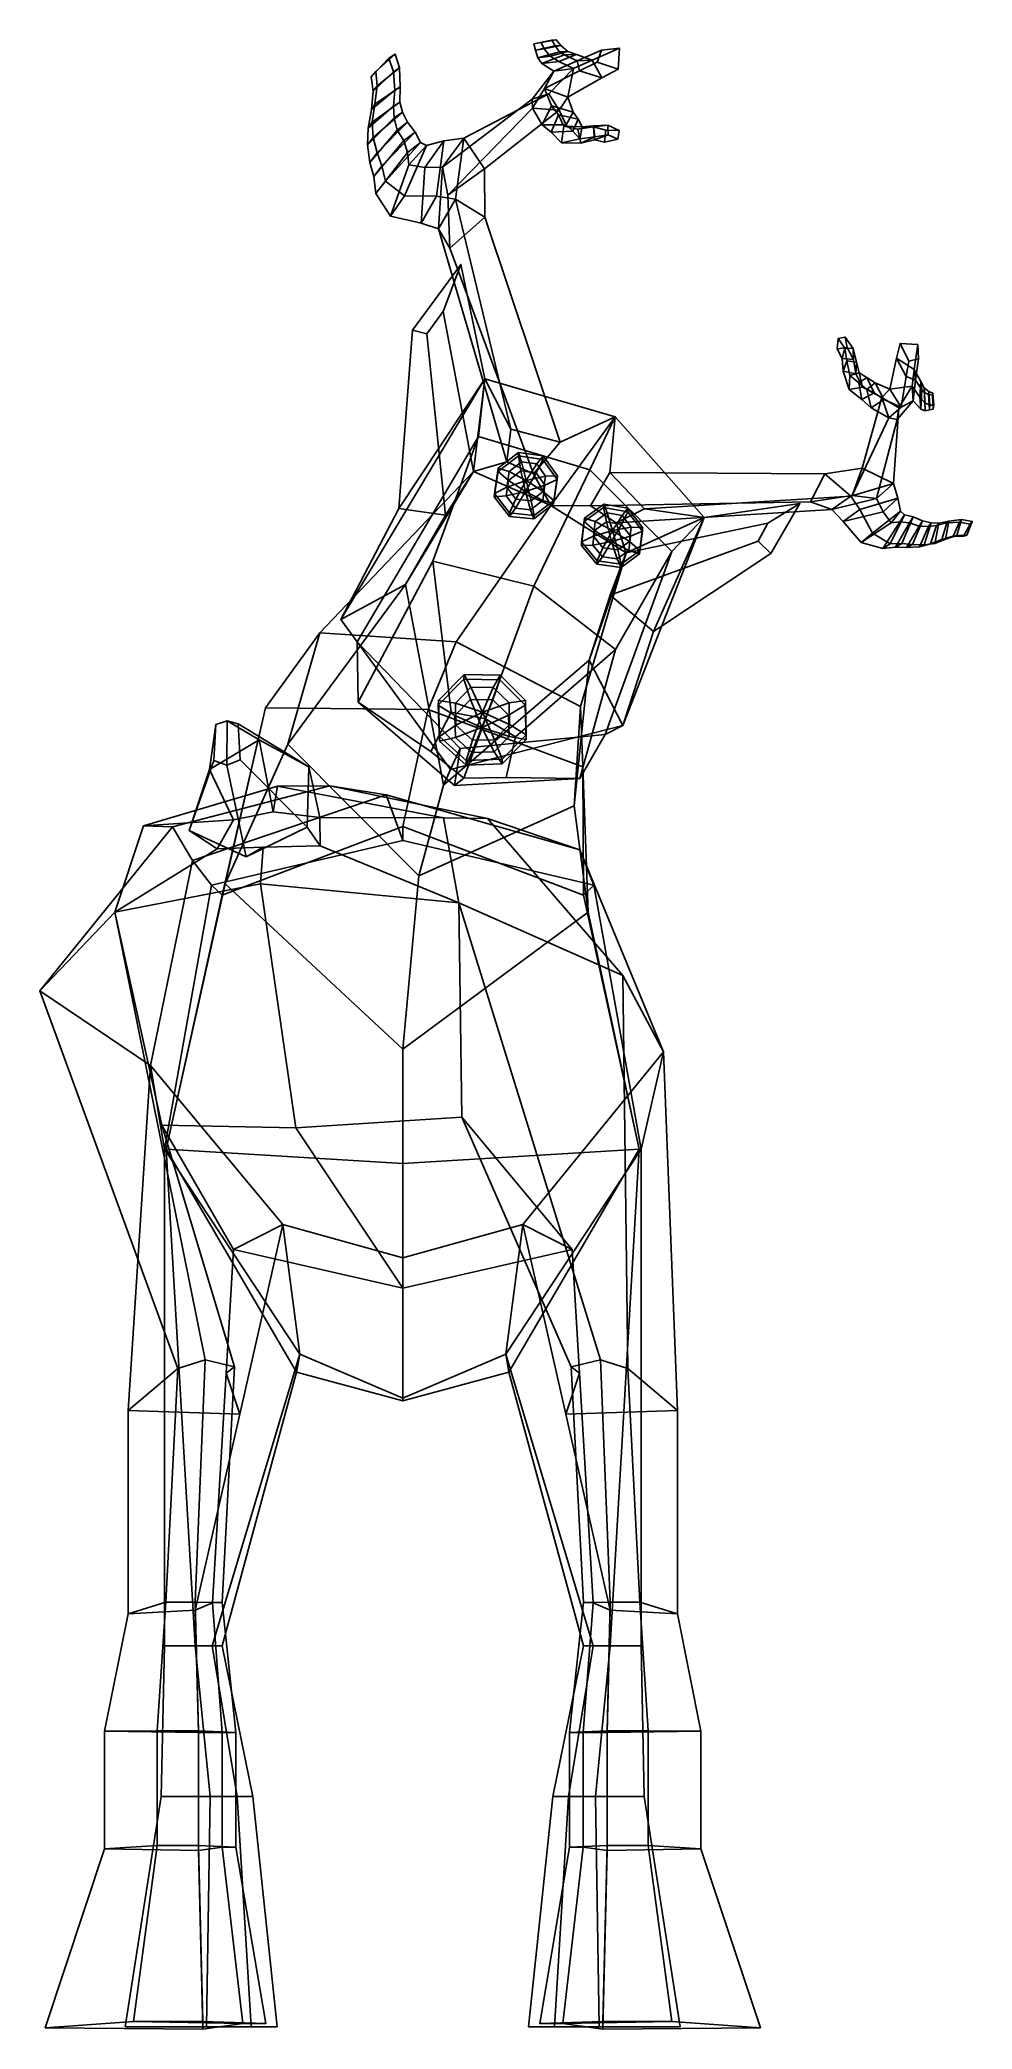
# Model space of a CAD drawing. Extents: x -86 to 135, y -151 to 320.
import ezdxf

# ---------------------------------------------------------------- set-up
doc = ezdxf.new("R2010")
doc.units = 0

msp = doc.modelspace()

# ---------------------------------------------------------------- linework, layer by layer
for points in [[(-6.410027, 312.432739, 210.726334), (-1.84095, 316.59729, 211.165176), (-3.291077, 315.58429, 208.631592), (-7.475914, 311.166077, 207.898041)], [(-6.03437, 309.048096, 213.487183), (-0.78363, 313.292542, 214.330582), (-1.84095, 316.59729, 211.165176), (-6.410027, 312.432739, 210.726334)], [(-0.78363, 313.292542, 214.330582), (-2.207664, 312.359314, 211.435242), (-3.291077, 315.58429, 208.631592), (-1.84095, 316.59729, 211.165176)], [(31.032227, 319.016479, 207.987885), (32.78981, 319.293274, 210.773972), (36.343735, 319.973877, 211.081192), (35.255993, 319.914612, 208.693863)], [(36.111996, 318.555603, 212.359436), (31.419434, 317.515564, 211.734344), (31.032227, 319.016479, 207.987885), (35.255993, 319.914612, 208.693863)], [(31.419434, 317.515564, 211.734344), (33.489067, 317.818359, 214.771942), (32.78981, 319.293274, 210.773972), (31.032227, 319.016479, 207.987885)], [(37.12962, 317.138611, 216.119202), (31.987614, 315.704895, 216.260803), (31.419434, 317.515564, 211.734344), (36.111996, 318.555603, 212.359436)], [(31.987614, 315.704895, 216.260803), (34.876476, 316.060242, 219.261017), (33.489067, 317.818359, 214.771942), (31.419434, 317.515564, 211.734344)], [(38.237762, 316.399292, 217.831726), (32.963848, 314.330261, 219.238785), (31.987614, 315.704895, 216.260803), (37.12962, 317.138611, 216.119202)], [(32.963848, 314.330261, 219.238785), (36.917706, 314.84375, 221.793365), (34.876476, 316.060242, 219.261017), (31.987614, 315.704895, 216.260803)], [(33.489067, 317.818359, 214.771942), (37.4244, 318.609436, 214.977173), (36.343735, 319.973877, 211.081192), (32.78981, 319.293274, 210.773972)], [(41.305832, 315.024597, 220.348831), (35.793739, 312.541199, 222.452393), (32.963848, 314.330261, 219.238785), (38.237762, 316.399292, 217.831726)], [(34.876476, 316.060242, 219.261017), (39.119431, 317.176819, 218.782486), (37.4244, 318.609436, 214.977173), (33.489067, 317.818359, 214.771942)], [(36.917706, 314.84375, 221.793365), (41.158493, 316.487427, 220.229477), (39.119431, 317.176819, 218.782486), (34.876476, 316.060242, 219.261017)], [(37.4244, 318.609436, 214.977173), (36.111996, 318.555603, 212.359436), (35.255993, 319.914612, 208.693863), (36.343735, 319.973877, 211.081192)], [(39.119431, 317.176819, 218.782486), (37.12962, 317.138611, 216.119202), (36.111996, 318.555603, 212.359436), (37.4244, 318.609436, 214.977173)], [(40.43285, 313.163757, 224.863617), (44.807831, 315.144348, 222.689713), (41.158493, 316.487427, 220.229477), (36.917706, 314.84375, 221.793365)], [(41.158493, 316.487427, 220.229477), (38.237762, 316.399292, 217.831726), (37.12962, 317.138611, 216.119202), (39.119431, 317.176819, 218.782486)], [(44.807831, 315.144348, 222.689713), (41.305832, 315.024597, 220.348831), (38.237762, 316.399292, 217.831726), (41.158493, 316.487427, 220.229477)], [(44.807831, 315.144348, 222.689713), (51.325905, 317.974121, 219.455093), (47.08567, 317.515076, 218.14653), (41.305832, 315.024597, 220.348831)], [(41.305832, 315.024597, 220.348831), (47.08567, 317.515076, 218.14653), (45.994034, 314.661621, 217.580017), (41.83773, 312.65509, 218.999985)], [(44.807831, 315.144348, 222.689713), (47.125416, 310.92572, 221.180618), (50.988472, 313.001587, 219.286682), (51.325905, 317.974121, 219.455093)], [(51.325905, 317.974121, 219.455093), (50.988472, 313.001587, 219.286682), (45.994034, 314.661621, 217.580017), (47.08567, 317.515076, 218.14653)], [(-2.207664, 312.359314, 211.435242), (-7.032784, 307.801392, 210.288528), (-7.475914, 311.166077, 207.898041), (-3.291077, 315.58429, 208.631592)], [(-7.032784, 307.801392, 210.288528), (-6.03437, 309.048096, 213.487183), (-6.410027, 312.432739, 210.726334), (-7.475914, 311.166077, 207.898041)], [(-1.915611, 308.06366, 214.775909), (-7.42836, 303.497009, 213.047806), (-7.032784, 307.801392, 210.288528), (-2.207664, 312.359314, 211.435242)], [(-6.585983, 304.686951, 216.658401), (-0.607727, 308.864746, 218.080887), (-0.78363, 313.292542, 214.330582), (-6.03437, 309.048096, 213.487183)], [(-0.607727, 308.864746, 218.080887), (-1.915611, 308.06366, 214.775909), (-2.207664, 312.359314, 211.435242), (-0.78363, 313.292542, 214.330582)], [(34.583092, 307.165344, 228.22522), (40.43285, 313.163757, 224.863617), (35.793739, 312.541199, 222.452393), (30.601181, 305.895264, 224.854935)], [(30.601181, 305.895264, 224.854935), (35.793739, 312.541199, 222.452393), (33.554543, 308.46405, 221.84021), (30.717251, 303.750916, 223.363235)], [(35.793739, 312.541199, 222.452393), (40.43285, 313.163757, 224.863617), (36.917706, 314.84375, 221.793365), (32.963848, 314.330261, 219.238785)], [(33.554543, 308.46405, 221.84021), (35.793739, 312.541199, 222.452393), (41.305832, 315.024597, 220.348831), (41.83773, 312.65509, 218.999985)], [(39.081356, 306.418396, 225.14267), (33.554543, 308.46405, 221.84021), (41.83773, 312.65509, 218.999985), (47.125416, 310.92572, 221.180618)], [(34.583092, 307.165344, 228.22522), (37.042328, 303.320801, 226.954254), (39.081356, 306.418396, 225.14267), (40.43285, 313.163757, 224.863617)], [(39.081356, 306.418396, 225.14267), (47.125416, 310.92572, 221.180618), (44.807831, 315.144348, 222.689713), (40.43285, 313.163757, 224.863617)], [(47.125416, 310.92572, 221.180618), (41.83773, 312.65509, 218.999985), (45.994034, 314.661621, 217.580017), (50.988472, 313.001587, 219.286682)], [(-2.184975, 304.272095, 217.531311), (-8.19883, 299.063965, 215.721619), (-7.42836, 303.497009, 213.047806), (-1.915611, 308.06366, 214.775909)], [(-7.42836, 303.497009, 213.047806), (-6.585983, 304.686951, 216.658401), (-6.03437, 309.048096, 213.487183), (-7.032784, 307.801392, 210.288528)], [(-7.229393, 300.43103, 219.720123), (-0.68853, 305.216431, 221.183884), (-0.607727, 308.864746, 218.080887), (-6.585983, 304.686951, 216.658401)], [(-0.68853, 305.216431, 221.183884), (-2.184975, 304.272095, 217.531311), (-1.915611, 308.06366, 214.775909), (-0.607727, 308.864746, 218.080887)], [(9.429863, 289.786926, 232.399109), (14.43959, 296.66156, 236.760757), (34.583092, 307.165344, 228.22522), (30.601181, 305.895264, 224.854935)], [(14.43959, 296.66156, 236.760757), (19.311176, 289.376892, 237.998001), (37.042328, 303.320801, 226.954254), (34.583092, 307.165344, 228.22522)], [(30.717251, 303.750916, 223.363235), (33.554543, 308.46405, 221.84021), (35.181595, 304.30072, 220.308273), (33.026989, 299.821655, 221.4534)], [(33.554543, 308.46405, 221.84021), (39.081356, 306.418396, 225.14267), (40.309822, 302.867432, 223.319275), (35.181595, 304.30072, 220.308273)], [(39.081356, 306.418396, 225.14267), (37.042328, 303.320801, 226.954254), (38.709595, 299.851013, 224.791824), (40.309822, 302.867432, 223.319275)], [(-2.047195, 301.461731, 219.68277), (-8.358681, 295.073792, 218.24437), (-8.19883, 299.063965, 215.721619), (-2.184975, 304.272095, 217.531311)], [(-8.19883, 299.063965, 215.721619), (-7.229393, 300.43103, 219.720123), (-6.585983, 304.686951, 216.658401), (-7.42836, 303.497009, 213.047806)], [(-7.014465, 296.838806, 222.607208), (-0.096474, 302.80426, 223.623215), (-0.68853, 305.216431, 221.183884), (-7.229393, 300.43103, 219.720123)], [(-6.053406, 293.180054, 225.839203), (1.0905, 300.43512, 226.287308), (-0.096474, 302.80426, 223.623215), (-7.014465, 296.838806, 222.607208)], [(-0.096474, 302.80426, 223.623215), (-2.047195, 301.461731, 219.68277), (-2.184975, 304.272095, 217.531311), (-0.68853, 305.216431, 221.183884)], [(1.0905, 300.43512, 226.287308), (-1.356491, 298.596741, 222.074524), (-2.047195, 301.461731, 219.68277), (-0.096474, 302.80426, 223.623215)], [(9.429863, 289.786926, 232.399109), (30.601181, 305.895264, 224.854935), (30.717251, 303.750916, 223.363235), (10.690243, 283.211548, 231.611954)], [(10.690243, 283.211548, 231.611954), (30.717251, 303.750916, 223.363235), (37.042328, 303.320801, 226.954254), (19.311176, 289.376892, 237.998001)], [(37.042328, 303.320801, 226.954254), (30.717251, 303.750916, 223.363235), (33.026989, 299.821655, 221.4534), (38.709595, 299.851013, 224.791824)], [(33.026989, 299.821655, 221.4534), (35.181595, 304.30072, 220.308273), (36.833958, 302.194397, 219.319229), (35.143711, 298.056702, 220.213348)], [(35.143711, 298.056702, 220.213348), (36.833958, 302.194397, 219.319229), (38.171886, 299.480774, 218.269577), (37.586082, 295.543945, 218.59613)], [(35.181595, 304.30072, 220.308273), (40.309822, 302.867432, 223.319275), (41.516018, 301.138672, 222.061417), (36.833958, 302.194397, 219.319229)], [(36.833958, 302.194397, 219.319229), (41.516018, 301.138672, 222.061417), (42.498886, 299.366455, 220.916336), (38.171886, 299.480774, 218.269577)], [(40.309822, 302.867432, 223.319275), (38.709595, 299.851013, 224.791824), (40.227722, 298.30957, 223.289825), (41.516018, 301.138672, 222.061417)], [(-1.356491, 298.596741, 222.074524), (-7.810722, 290.923706, 221.112595), (-8.358681, 295.073792, 218.24437), (-2.047195, 301.461731, 219.68277)], [(-8.358681, 295.073792, 218.24437), (-7.014465, 296.838806, 222.607208), (-7.229393, 300.43103, 219.720123), (-8.19883, 299.063965, 215.721619)], [(0.235474, 296.089966, 224.519653), (-6.860344, 287.606323, 223.457184), (-7.810722, 290.923706, 221.112595), (-1.356491, 298.596741, 222.074524)], [(-4.93721, 290.100586, 228.706512), (2.933311, 298.113037, 229.198807), (1.0905, 300.43512, 226.287308), (-6.053406, 293.180054, 225.839203)], [(-4.099129, 286.488831, 231.890472), (4.233032, 295.68457, 232.055145), (2.933311, 298.113037, 229.198807), (-4.93721, 290.100586, 228.706512)], [(2.933311, 298.113037, 229.198807), (0.235474, 296.089966, 224.519653), (-1.356491, 298.596741, 222.074524), (1.0905, 300.43512, 226.287308)], [(4.233032, 295.68457, 232.055145), (1.113739, 293.243469, 226.964005), (0.235474, 296.089966, 224.519653), (2.933311, 298.113037, 229.198807)], [(38.709595, 299.851013, 224.791824), (33.026989, 299.821655, 221.4534), (35.143711, 298.056702, 220.213348), (40.227722, 298.30957, 223.289825)], [(40.227722, 298.30957, 223.289825), (35.143711, 298.056702, 220.213348), (37.586082, 295.543945, 218.59613), (41.937344, 296.533936, 221.672546)], [(37.586082, 295.543945, 218.59613), (38.171886, 299.480774, 218.269577), (41.469551, 298.793091, 216.859146), (42.177227, 295.499146, 216.647568)], [(41.937344, 296.533936, 221.672546), (37.586082, 295.543945, 218.59613), (42.177227, 295.499146, 216.647568), (45.513287, 297.019348, 219.867691)], [(38.171886, 299.480774, 218.269577), (42.498886, 299.366455, 220.916336), (45.168282, 299.558655, 219.579926), (41.469551, 298.793091, 216.859146)], [(41.516018, 301.138672, 222.061417), (40.227722, 298.30957, 223.289825), (41.937344, 296.533936, 221.672546), (42.498886, 299.366455, 220.916336)], [(41.469551, 298.793091, 216.859146), (45.168282, 299.558655, 219.579926), (48.554058, 299.790588, 217.948074), (45.147324, 299.370178, 215.604401)], [(42.177227, 295.499146, 216.647568), (41.469551, 298.793091, 216.859146), (45.147324, 299.370178, 215.604401), (45.423767, 296.294189, 215.538361)], [(42.498886, 299.366455, 220.916336), (41.937344, 296.533936, 221.672546), (45.513287, 297.019348, 219.867691), (45.168282, 299.558655, 219.579926)], [(45.513287, 297.019348, 219.867691), (42.177227, 295.499146, 216.647568), (45.423767, 296.294189, 215.538361), (48.611832, 297.47168, 218.307129)], [(45.147324, 299.370178, 215.604401), (48.554058, 299.790588, 217.948074), (51.205994, 298.493408, 216.225479), (48.086285, 298.542786, 214.263672)], [(45.423767, 296.294189, 215.538361), (45.147324, 299.370178, 215.604401), (48.086285, 298.542786, 214.263672), (47.793518, 295.713989, 214.432724)], [(45.168282, 299.558655, 219.579926), (45.513287, 297.019348, 219.867691), (48.611832, 297.47168, 218.307129), (48.554058, 299.790588, 217.948074)], [(48.611832, 297.47168, 218.307129), (45.423767, 296.294189, 215.538361), (47.793518, 295.713989, 214.432724), (50.889473, 296.43573, 216.72522)], [(47.793518, 295.713989, 214.432724), (48.086285, 298.542786, 214.263672), (51.205994, 298.493408, 216.225479), (50.889473, 296.43573, 216.72522)], [(48.554058, 299.790588, 217.948074), (48.611832, 297.47168, 218.307129), (50.889473, 296.43573, 216.72522), (51.205994, 298.493408, 216.225479)], [(-7.810722, 290.923706, 221.112595), (-6.053406, 293.180054, 225.839203), (-7.014465, 296.838806, 222.607208), (-8.358681, 295.073792, 218.24437)], [(-6.860344, 287.606323, 223.457184), (-4.93721, 290.100586, 228.706512), (-6.053406, 293.180054, 225.839203), (-7.810722, 290.923706, 221.112595)], [(1.113739, 293.243469, 226.964005), (-6.344086, 283.548401, 226.140762), (-6.860344, 287.606323, 223.457184), (0.235474, 296.089966, 224.519653)], [(1.444397, 290.383423, 229.216736), (-2.875351, 278.189514, 230.910309), (-6.344086, 283.548401, 226.140762), (1.113739, 293.243469, 226.964005)], [(0.379044, 283.012512, 236.37027), (5.609993, 294.908936, 233.726776), (4.233032, 295.68457, 232.055145), (-4.099129, 286.488831, 231.890472)], [(7.978596, 282.959961, 239.349487), (9.689934, 296.027405, 234.93045), (5.609993, 294.908936, 233.726776), (0.379044, 283.012512, 236.37027)], [(5.609993, 294.908936, 233.726776), (1.444397, 290.383423, 229.216736), (1.113739, 293.243469, 226.964005), (4.233032, 295.68457, 232.055145)], [(9.689934, 296.027405, 234.93045), (5.196472, 289.733887, 231.011017), (1.444397, 290.383423, 229.216736), (5.609993, 294.908936, 233.726776)], [(14.43959, 296.66156, 236.760757), (9.429863, 289.786926, 232.399109), (5.196472, 289.733887, 231.011017), (9.689934, 296.027405, 234.93045)], [(12.472702, 282.245483, 241.661819), (14.43959, 296.66156, 236.760757), (9.689934, 296.027405, 234.93045), (7.978596, 282.959961, 239.349487)], [(12.472702, 282.245483, 241.661819), (19.403648, 277.9245, 242.036972), (19.311176, 289.376892, 237.998001), (14.43959, 296.66156, 236.760757)], [(-6.344086, 283.548401, 226.140762), (-4.099129, 286.488831, 231.890472), (-4.93721, 290.100586, 228.706512), (-6.860344, 287.606323, 223.457184)], [(5.196472, 289.733887, 231.011017), (4.332993, 276.514526, 234.225143), (-2.875351, 278.189514, 230.910309), (1.444397, 290.383423, 229.216736)], [(9.429863, 289.786926, 232.399109), (8.437149, 275.19574, 235.964645), (4.332993, 276.514526, 234.225143), (5.196472, 289.733887, 231.011017)], [(8.437149, 275.19574, 235.964645), (9.429863, 289.786926, 232.399109), (10.690243, 283.211548, 231.611954), (11.157589, 270.597961, 234.344986)], [(19.403648, 277.9245, 242.036972), (11.157589, 270.597961, 234.344986), (10.690243, 283.211548, 231.611954), (19.311176, 289.376892, 237.998001)], [(-2.875351, 278.189514, 230.910309), (0.379044, 283.012512, 236.37027), (-4.099129, 286.488831, 231.890472), (-6.344086, 283.548401, 226.140762)], [(4.332993, 276.514526, 234.225143), (7.978596, 282.959961, 239.349487), (0.379044, 283.012512, 236.37027), (-2.875351, 278.189514, 230.910309)], [(8.437149, 275.19574, 235.964645), (12.472702, 282.245483, 241.661819), (7.978596, 282.959961, 239.349487), (4.332993, 276.514526, 234.225143)], [(25.621803, 227.741943, 252.289108), (12.472702, 282.245483, 241.661819), (8.437149, 275.19574, 235.964645), (24.655905, 220.032837, 243.604614)], [(12.472702, 282.245483, 241.661819), (25.621803, 227.741943, 252.289108), (37.264114, 224.69873, 252.751053), (19.403648, 277.9245, 242.036972)], [(24.655905, 220.032837, 243.604614), (8.437149, 275.19574, 235.964645), (11.157589, 270.597961, 234.344986), (30.962261, 217.15799, 240.638977)], [(37.264114, 224.69873, 252.751053), (30.962261, 217.15799, 240.638977), (11.157589, 270.597961, 234.344986), (19.403648, 277.9245, 242.036972)], [(2.301544, 251.21698, 245.867493), (-0.927532, 208.952393, 257.934753), (19.418842, 239.676025, 263.359314), (13.760502, 266.773865, 248.732834)], [(13.760502, 266.773865, 248.732834), (9.530666, 255.63916, 241.842316), (5.662983, 250.334137, 240.879471), (2.301544, 251.21698, 245.867493)], [(9.530666, 255.63916, 241.842316), (13.760502, 266.773865, 248.732834), (19.418842, 239.676025, 263.359314), (16.75123, 217.723755, 240.329788)], [(5.662983, 250.334137, 240.879471), (9.530666, 255.63916, 241.842316), (16.75123, 217.723755, 240.329788), (10.092752, 207.394043, 238.546402)], [(2.301544, 251.21698, 245.867493), (5.662983, 250.334137, 240.879471), (10.092752, 207.394043, 238.546402), (-0.927532, 208.952393, 257.934753)], [(102.834679, 246.790894, 212.881378), (103.108917, 249.204468, 215.207916), (104.783783, 249.556213, 214.641922), (105.210983, 247.083923, 212.61554)], [(104.692268, 246.907349, 216.686539), (103.108917, 249.204468, 215.207916), (102.834679, 246.790894, 212.881378), (104.01857, 244.51239, 213.903458)], [(104.01857, 244.51239, 213.903458), (102.834679, 246.790894, 212.881378), (105.210983, 247.083923, 212.61554), (106.745285, 244.256226, 213.848083)], [(106.672913, 246.88739, 216.240524), (104.783783, 249.556213, 214.641922), (103.108917, 249.204468, 215.207916), (104.692268, 246.907349, 216.686539)], [(105.181335, 243.904541, 218.181549), (104.692268, 246.907349, 216.686539), (104.01857, 244.51239, 213.903458), (104.256157, 241.46167, 214.960754)], [(107.410774, 243.627625, 217.791855), (106.672913, 246.88739, 216.240524), (104.692268, 246.907349, 216.686539), (105.181335, 243.904541, 218.181549)], [(106.745285, 244.256226, 213.848083), (105.210983, 247.083923, 212.61554), (104.783783, 249.556213, 214.641922), (106.672913, 246.88739, 216.240524)], [(107.276619, 240.827759, 215.033508), (106.745285, 244.256226, 213.848083), (106.672913, 246.88739, 216.240524), (107.410774, 243.627625, 217.791855)], [(121.105316, 241.891235, 220.231262), (121.946938, 247.797546, 217.041122), (117.758453, 248.065552, 217.087082), (116.920319, 244.538757, 218.967636)], [(116.920319, 244.538757, 218.967636), (117.758453, 248.065552, 217.087082), (119.839172, 243.871399, 215.206863), (119.169388, 240.216125, 216.612015)], [(121.946938, 247.797546, 217.041122), (122.105942, 244.421448, 215.667343), (119.839172, 243.871399, 215.206863), (117.758453, 248.065552, 217.087082)], [(121.105316, 241.891235, 220.231262), (121.423073, 239.321716, 217.837402), (122.105942, 244.421448, 215.667343), (121.946938, 247.797546, 217.041122)], [(104.256157, 241.46167, 214.960754), (104.01857, 244.51239, 213.903458), (106.745285, 244.256226, 213.848083), (107.276619, 240.827759, 215.033508)], [(105.840218, 240.46521, 219.911819), (105.181335, 243.904541, 218.181549), (104.256157, 241.46167, 214.960754), (105.73378, 237.146179, 216.794739)], [(105.73378, 237.146179, 216.794739), (104.256157, 241.46167, 214.960754), (107.276619, 240.827759, 215.033508), (108.868256, 237.730774, 216.337036)], [(108.030441, 241.068726, 219.066528), (107.410774, 243.627625, 217.791855), (105.181335, 243.904541, 218.181549), (105.840218, 240.46521, 219.911819)], [(107.98114, 238.711365, 221.414673), (105.840218, 240.46521, 219.911819), (105.73378, 237.146179, 216.794739), (108.719818, 234.808594, 218.257675)], [(109.917007, 239.995422, 220.114334), (108.030441, 241.068726, 219.066528), (105.840218, 240.46521, 219.911819), (107.98114, 238.711365, 221.414673)], [(108.868256, 237.730774, 216.337036), (107.276619, 240.827759, 215.033508), (107.410774, 243.627625, 217.791855), (108.030441, 241.068726, 219.066528)], [(111.628014, 236.375366, 217.247711), (108.868256, 237.730774, 216.337036), (108.030441, 241.068726, 219.066528), (109.917007, 239.995422, 220.114334)], [(115.328758, 237.190979, 222.912445), (116.920319, 244.538757, 218.967636), (119.169388, 240.216125, 216.612015), (117.996361, 232.944397, 219.434418)], [(115.328758, 237.190979, 222.912445), (120.615433, 237.941833, 222.381195), (121.105316, 241.891235, 220.231262), (116.920319, 244.538757, 218.967636)], [(121.423073, 239.321716, 217.837402), (119.169388, 240.216125, 216.612015), (119.839172, 243.871399, 215.206863), (122.105942, 244.421448, 215.667343)], [(120.615433, 237.941833, 222.381195), (122.419098, 235.357788, 219.187622), (122.653778, 239.078857, 217.651688), (121.105316, 241.891235, 220.231262)], [(121.105316, 241.891235, 220.231262), (122.653778, 239.078857, 217.651688), (122.921288, 237.037354, 215.214676), (121.423073, 239.321716, 217.837402)], [(19.418842, 239.676025, 263.359314), (-14.667492, 182.646942, 253.809464), (-10.800219, 177.40448, 277.254578), (17.901556, 226.015686, 285.540466)], [(24.655905, 220.032837, 243.604614), (16.75123, 217.723755, 240.329788), (19.418842, 239.676025, 263.359314), (25.621803, 227.741943, 252.289108)], [(19.418842, 239.676025, 263.359314), (17.901556, 226.015686, 285.540466), (44.321869, 218.096558, 286.340942), (50.311367, 230.686096, 264.603394)], [(25.621803, 227.741943, 252.289108), (19.418842, 239.676025, 263.359314), (50.311367, 230.686096, 264.603394), (37.264114, 224.69873, 252.751053)], [(108.719818, 234.808594, 218.257675), (105.73378, 237.146179, 216.794739), (108.868256, 237.730774, 216.337036), (111.628014, 236.375366, 217.247711)], [(111.825409, 238.696716, 221.269989), (109.917007, 239.995422, 220.114334), (107.98114, 238.711365, 221.414673), (109.855019, 237.136047, 222.81546)], [(109.855019, 237.136047, 222.81546), (107.98114, 238.711365, 221.414673), (108.719818, 234.808594, 218.257675), (110.935387, 232.79837, 219.379791)], [(110.935387, 232.79837, 219.379791), (108.719818, 234.808594, 218.257675), (111.628014, 236.375366, 217.247711), (113.938797, 234.747742, 218.113388)], [(115.328758, 237.190979, 222.912445), (111.825409, 238.696716, 221.269989), (109.855019, 237.136047, 222.81546), (113.457909, 235.264282, 224.792969)], [(113.457909, 235.264282, 224.792969), (109.855019, 237.136047, 222.81546), (110.935387, 232.79837, 219.379791), (115.067467, 230.47171, 221.079193)], [(113.938797, 234.747742, 218.113388), (111.628014, 236.375366, 217.247711), (109.917007, 239.995422, 220.114334), (111.825409, 238.696716, 221.269989)], [(117.996361, 232.944397, 219.434418), (113.938797, 234.747742, 218.113388), (111.825409, 238.696716, 221.269989), (115.328758, 237.190979, 222.912445)], [(117.431419, 232.794556, 225.849457), (120.615433, 237.941833, 222.381195), (115.328758, 237.190979, 222.912445), (113.457909, 235.264282, 224.792969)], [(117.431419, 232.794556, 225.849457), (117.039948, 230.059723, 222.473618), (120.868454, 234.477234, 219.917725), (120.615433, 237.941833, 222.381195)], [(117.996361, 232.944397, 219.434418), (119.169388, 240.216125, 216.612015), (121.423073, 239.321716, 217.837402), (120.868454, 234.477234, 219.917725)], [(120.868454, 234.477234, 219.917725), (122.647141, 232.524475, 216.594238), (122.419098, 235.357788, 219.187622), (120.615433, 237.941833, 222.381195)], [(121.423073, 239.321716, 217.837402), (122.921288, 237.037354, 215.214676), (122.647141, 232.524475, 216.594238), (120.868454, 234.477234, 219.917725)], [(122.419098, 235.357788, 219.187622), (123.593666, 233.982361, 216.579834), (123.482704, 237.5401, 216.142456), (122.653778, 239.078857, 217.651688)], [(122.921288, 237.037354, 215.214676), (123.573563, 236.338318, 213.459808), (123.660614, 232.123596, 213.559799), (122.647141, 232.524475, 216.594238)], [(122.653778, 239.078857, 217.651688), (123.482704, 237.5401, 216.142456), (123.573563, 236.338318, 213.459808), (122.921288, 237.037354, 215.214676)], [(123.593666, 233.982361, 216.579834), (124.82917, 233.461243, 212.019852), (124.576988, 236.650208, 212.267624), (123.482704, 237.5401, 216.142456)], [(123.482704, 237.5401, 216.142456), (124.576988, 236.650208, 212.267624), (124.518402, 236.019714, 209.645294), (123.573563, 236.338318, 213.459808)], [(123.573563, 236.338318, 213.459808), (124.518402, 236.019714, 209.645294), (124.740814, 232.299683, 208.977371), (123.660614, 232.123596, 213.559799)], [(124.576988, 236.650208, 212.267624), (125.472374, 236.304993, 208.31871), (125.390945, 235.826843, 205.930176), (124.518402, 236.019714, 209.645294)], [(124.518402, 236.019714, 209.645294), (125.390945, 235.826843, 205.930176), (125.614197, 232.512451, 205.185959), (124.740814, 232.299683, 208.977371)], [(124.82917, 233.461243, 212.019852), (125.72596, 233.45459, 207.973358), (125.472374, 236.304993, 208.31871), (124.576988, 236.650208, 212.267624)], [(125.614197, 232.512451, 205.185959), (125.390945, 235.826843, 205.930176), (125.472374, 236.304993, 208.31871), (125.72596, 233.45459, 207.973358)], [(106.419998, 212.015533, 229.646225), (108.740639, 218.489746, 235.939194), (113.457909, 235.264282, 224.792969), (115.067467, 230.47171, 221.079193)], [(116.166801, 214.904083, 234.360413), (117.431419, 232.794556, 225.849457), (113.457909, 235.264282, 224.792969), (108.740639, 218.489746, 235.939194)], [(115.067467, 230.47171, 221.079193), (110.935387, 232.79837, 219.379791), (113.938797, 234.747742, 218.113388), (117.996361, 232.944397, 219.434418)], [(112.18013, 211.337708, 230.18718), (117.039948, 230.059723, 222.473618), (117.431419, 232.794556, 225.849457), (116.166801, 214.904083, 234.360413)], [(117.039948, 230.059723, 222.473618), (115.067467, 230.47171, 221.079193), (117.996361, 232.944397, 219.434418), (120.868454, 234.477234, 219.917725)], [(122.647141, 232.524475, 216.594238), (123.660614, 232.123596, 213.559799), (123.593666, 233.982361, 216.579834), (122.419098, 235.357788, 219.187622)], [(123.660614, 232.123596, 213.559799), (124.740814, 232.299683, 208.977371), (124.82917, 233.461243, 212.019852), (123.593666, 233.982361, 216.579834)], [(124.740814, 232.299683, 208.977371), (125.614197, 232.512451, 205.185959), (125.72596, 233.45459, 207.973358), (124.82917, 233.461243, 212.019852)], [(30.962261, 217.15799, 240.638977), (37.264114, 224.69873, 252.751053), (50.311367, 230.686096, 264.603394), (35.06369, 209.654663, 232.524063)], [(44.43177, 209.603516, 240.474426), (35.06369, 209.654663, 232.524063), (50.311367, 230.686096, 264.603394), (49.040661, 217.501465, 252.582214)], [(71.359894, 206.83728, 262.566345), (50.311367, 230.686096, 264.603394), (44.321869, 218.096558, 286.340942), (63.739212, 198.80072, 284.917664)], [(57.274677, 208.881531, 251.85614), (49.040661, 217.501465, 252.582214), (50.311367, 230.686096, 264.603394), (71.359894, 206.83728, 262.566345)], [(112.18013, 211.337708, 230.18718), (106.419998, 212.015533, 229.646225), (115.067467, 230.47171, 221.079193), (117.039948, 230.059723, 222.473618)], [(-10.551565, 163.0672, 308.755219), (7.15288, 196.475006, 310.082764), (17.901556, 226.015686, 285.540466), (-10.800219, 177.40448, 277.254578)], [(44.321869, 218.096558, 286.340942), (17.901556, 226.015686, 285.540466), (7.15288, 196.475006, 310.082764), (31.036116, 190.579895, 310.847504)], [(22.557028, 217.714478, 298.135986), (27.372761, 221.422424, 299.006409), (27.432388, 222.237122, 294.112854), (22.612776, 218.522644, 293.242126)], [(22.612776, 218.522644, 293.242126), (27.432388, 222.237122, 294.112854), (28.12369, 220.003601, 289.786499), (25.165558, 217.718445, 289.250061)], [(27.372761, 221.422424, 299.006409), (33.167534, 220.586395, 299.312866), (33.228798, 221.403748, 294.419464), (27.432388, 222.237122, 294.112854)], [(28.12369, 220.003601, 289.786499), (27.432388, 222.237122, 294.112854), (33.228798, 221.403748, 294.419464), (31.708553, 219.516235, 289.976196)], [(-19.616329, 179.481781, 189.712311), (-27.229343, 153.167847, 196.863342), (0.647108, 190.988251, 235.87561), (16.75123, 217.723755, 240.329788)], [(-19.616329, 179.481781, 189.712311), (16.75123, 217.723755, 240.329788), (35.06369, 209.654663, 232.524063), (12.653813, 177.403625, 187.705307)], [(24.655905, 220.032837, 243.604614), (30.962261, 217.15799, 240.638977), (35.06369, 209.654663, 232.524063), (16.75123, 217.723755, 240.329788)], [(21.677319, 211.71759, 297.22287), (22.557028, 217.714478, 298.135986), (22.612776, 218.522644, 293.242126), (21.729321, 212.519165, 292.328674)], [(21.677319, 211.71759, 297.22287), (24.478731, 211.926025, 301.498413), (25.019592, 215.6026, 302.0625), (22.557028, 217.714478, 298.135986)], [(21.729321, 212.519165, 292.328674), (22.612776, 218.522644, 293.242126), (25.165558, 217.718445, 289.250061), (24.618586, 214.031189, 288.685425)], [(25.019592, 215.6026, 302.0625), (27.971498, 217.877197, 302.59845), (27.372761, 221.422424, 299.006409), (22.557028, 217.714478, 298.135986)], [(24.618586, 214.031189, 288.685425), (25.165558, 217.718445, 289.250061), (29.240292, 215.609009, 287.684692)], [(29.059868, 212.993713, 303.52179), (27.971498, 217.877197, 302.59845), (25.019592, 215.6026, 302.0625)], [(25.165558, 217.718445, 289.250061), (28.12369, 220.003601, 289.786499), (29.240292, 215.609009, 287.684692)], [(27.971498, 217.877197, 302.59845), (31.553745, 217.385498, 302.787903), (33.167534, 220.586395, 299.312866), (27.372761, 221.422424, 299.006409)], [(29.059868, 212.993713, 303.52179), (31.553745, 217.385498, 302.787903), (27.971498, 217.877197, 302.59845)], [(29.240292, 215.609009, 287.684692), (28.12369, 220.003601, 289.786499), (31.708553, 219.516235, 289.976196)], [(29.059868, 212.993713, 303.52179), (33.671261, 214.475739, 302.520264), (31.553745, 217.385498, 302.787903)], [(29.240292, 215.609009, 287.684692), (31.708553, 219.516235, 289.976196), (33.823456, 216.602142, 289.708313)], [(44.321869, 218.096558, 286.340942), (31.036116, 190.579895, 310.847504), (50.36755, 175.598083, 309.684418), (63.739212, 198.80072, 284.917664)], [(33.671261, 214.475739, 302.520264), (36.556202, 215.854004, 298.876648), (33.167534, 220.586395, 299.312866), (31.553745, 217.385498, 302.787903)], [(33.823456, 216.602142, 289.708313), (31.708553, 219.516235, 289.976196), (33.228798, 221.403748, 294.419464), (36.615829, 216.668701, 293.983093)], [(36.556202, 215.854004, 298.876648), (36.615829, 216.668701, 293.983093), (33.228798, 221.403748, 294.419464), (33.167534, 220.586395, 299.312866)], [(49.040661, 217.501465, 252.582214), (99.91864, 217.139343, 240.338409), (96.579735, 210.529205, 232.760162), (44.43177, 209.603516, 240.474426)], [(49.040661, 217.501465, 252.582214), (57.274677, 208.881531, 251.85614), (106.068924, 211.912018, 239.703705), (99.91864, 217.139343, 240.338409)], [(99.91864, 217.139343, 240.338409), (108.740639, 218.489746, 235.939194), (106.419998, 212.015533, 229.646225), (96.579735, 210.529205, 232.760162)], [(106.068924, 211.912018, 239.703705), (116.166801, 214.904083, 234.360413), (108.740639, 218.489746, 235.939194), (99.91864, 217.139343, 240.338409)], [(25.254208, 207.104309, 296.802307), (21.677319, 211.71759, 297.22287), (21.729321, 212.519165, 292.328674), (25.304688, 207.903137, 291.90799)], [(25.304688, 207.903137, 291.90799), (21.729321, 212.519165, 292.328674), (24.618586, 214.031189, 288.685425), (26.805462, 211.162567, 288.423523)], [(24.478731, 211.926025, 301.498413), (29.059868, 212.993713, 303.52179), (25.019592, 215.6026, 302.0625)], [(26.668098, 209.061768, 301.236725), (29.059868, 212.993713, 303.52179), (24.478731, 211.926025, 301.498413)], [(26.805462, 211.162567, 288.423523), (24.618586, 214.031189, 288.685425), (29.240292, 215.609009, 287.684692)], [(26.668098, 209.061768, 301.236725), (30.254547, 208.655212, 301.426544), (29.059868, 212.993713, 303.52179)], [(26.805462, 211.162567, 288.423523), (29.240292, 215.609009, 287.684692), (30.394405, 210.760437, 288.613586)], [(29.059868, 212.993713, 303.52179), (33.134602, 210.884277, 301.956482), (33.671261, 214.475739, 302.520264)], [(30.254547, 208.655212, 301.426544), (33.134602, 210.884277, 301.956482), (29.059868, 212.993713, 303.52179)], [(33.280563, 213.000153, 289.144012), (29.240292, 215.609009, 287.684692), (33.823456, 216.602142, 289.708313)], [(30.394405, 210.760437, 288.613586), (29.240292, 215.609009, 287.684692), (33.280563, 213.000153, 289.144012)], [(31.111866, 207.292816, 292.215515), (30.394405, 210.760437, 288.613586), (33.280563, 213.000153, 289.144012), (35.743134, 210.888245, 293.070526)], [(33.134602, 210.884277, 301.956482), (35.687382, 210.080078, 297.964417), (36.556202, 215.854004, 298.876648), (33.671261, 214.475739, 302.520264)], [(35.743134, 210.888245, 293.070526), (33.280563, 213.000153, 289.144012), (33.823456, 216.602142, 289.708313), (36.615829, 216.668701, 293.983093)], [(35.687382, 210.080078, 297.964417), (35.743134, 210.888245, 293.070526), (36.615829, 216.668701, 293.983093), (36.556202, 215.854004, 298.876648)], [(106.068924, 211.912018, 239.703705), (108.218636, 208.697876, 237.305481), (117.234818, 211.370117, 232.485062), (116.166801, 214.904083, 234.360413)], [(116.166801, 214.904083, 234.360413), (117.234818, 211.370117, 232.485062), (113.716827, 208.182251, 228.740524), (112.18013, 211.337708, 230.18718)], [(-0.927532, 208.952393, 257.934753), (10.092752, 207.394043, 238.546402), (0.647108, 190.988251, 235.87561), (-14.667492, 182.646942, 253.809464)], [(42.084595, 162.033142, 189.510635), (12.653813, 177.403625, 187.705307), (35.06369, 209.654663, 232.524063), (52.862839, 198.425964, 239.92688)], [(25.254208, 207.104309, 296.802307), (26.668098, 209.061768, 301.236725), (24.478731, 211.926025, 301.498413), (21.677319, 211.71759, 297.22287)], [(25.254208, 207.104309, 296.802307), (31.059864, 206.491211, 297.109711), (30.254547, 208.655212, 301.426544), (26.668098, 209.061768, 301.236725)], [(25.254208, 207.104309, 296.802307), (25.304688, 207.903137, 291.90799), (31.111866, 207.292816, 292.215515), (31.059864, 206.491211, 297.109711)], [(25.304688, 207.903137, 291.90799), (26.805462, 211.162567, 288.423523), (30.394405, 210.760437, 288.613586), (31.111866, 207.292816, 292.215515)], [(31.059864, 206.491211, 297.109711), (35.687382, 210.080078, 297.964417), (33.134602, 210.884277, 301.956482), (30.254547, 208.655212, 301.426544)], [(31.059864, 206.491211, 297.109711), (31.111866, 207.292816, 292.215515), (35.743134, 210.888245, 293.070526), (35.687382, 210.080078, 297.964417)], [(50.539078, 205.532196, 243.289047), (52.862839, 198.425964, 239.92688), (35.06369, 209.654663, 232.524063), (44.43177, 209.603516, 240.474426)], [(42.956059, 205.853882, 297.869415), (47.549606, 209.18808, 298.721313), (47.60923, 210.002777, 293.827759), (43.011814, 206.662048, 292.975525)], [(45.418629, 203.742004, 301.795929), (48.234028, 205.785095, 302.320496), (47.549606, 209.18808, 298.721313), (42.956059, 205.853882, 297.869415)], [(43.011814, 206.662048, 292.975525), (47.60923, 210.002777, 293.827759), (48.386219, 207.911499, 289.508545), (45.564594, 205.857849, 288.98349)], [(50.539078, 205.532196, 243.289047), (44.43177, 209.603516, 240.474426), (96.579735, 210.529205, 232.760162), (101.576477, 208.754974, 234.191071)], [(45.564594, 205.857849, 288.98349), (48.386219, 207.911499, 289.508545), (49.639328, 203.748413, 287.418152)], [(47.549606, 209.18808, 298.721313), (53.250332, 208.198425, 299.019958), (53.311596, 209.015808, 294.126526), (47.60923, 210.002777, 293.827759)], [(48.234028, 205.785095, 302.320496), (51.758961, 205.197998, 302.505188), (53.250332, 208.198425, 299.019958), (47.549606, 209.18808, 298.721313)], [(48.386219, 207.911499, 289.508545), (47.60923, 210.002777, 293.827759), (53.311596, 209.015808, 294.126526), (51.913769, 207.328735, 289.693451)], [(49.639328, 203.748413, 287.418152), (48.386219, 207.911499, 289.508545), (51.913769, 207.328735, 289.693451)], [(49.639328, 203.748413, 287.418152), (51.913769, 207.328735, 289.693451), (54.085983, 204.510071, 289.430359)], [(57.274677, 208.881531, 251.85614), (50.539078, 205.532196, 243.289047), (101.576477, 208.754974, 234.191071), (106.068924, 211.912018, 239.703705)], [(50.539078, 205.532196, 243.289047), (57.274677, 208.881531, 251.85614), (71.359894, 206.83728, 262.566345), (52.862839, 198.425964, 239.92688)], [(53.933792, 202.383667, 302.24231), (56.733047, 203.619629, 298.591553), (53.250332, 208.198425, 299.019958), (51.758961, 205.197998, 302.505188)], [(54.085983, 204.510071, 289.430359), (51.913769, 207.328735, 289.693451), (53.311596, 209.015808, 294.126526), (56.792671, 204.434326, 293.697998)], [(86.415199, 205.470764, 240.598267), (52.862839, 198.425964, 239.92688), (71.359894, 206.83728, 262.566345), (94.041107, 210.142456, 247.234848)], [(56.733047, 203.619629, 298.591553), (56.792671, 204.434326, 293.697998), (53.311596, 209.015808, 294.126526), (53.250332, 208.198425, 299.019958)], [(87.111267, 198.283752, 244.603226), (94.041107, 210.142456, 247.234848), (71.359894, 206.83728, 262.566345), (59.347641, 179.826141, 257.378876)], [(94.041107, 210.142456, 247.234848), (87.111267, 198.283752, 244.603226), (84.143692, 201.258148, 239.705429), (86.415199, 205.470764, 240.598267)], [(101.576477, 208.754974, 234.191071), (96.579735, 210.529205, 232.760162), (106.419998, 212.015533, 229.646225), (112.18013, 211.337708, 230.18718)], [(101.576477, 208.754974, 234.191071), (104.239494, 205.899506, 232.354248), (108.218636, 208.697876, 237.305481), (106.068924, 211.912018, 239.703705)], [(112.18013, 211.337708, 230.18718), (113.716827, 208.182251, 228.740524), (104.239494, 205.899506, 232.354248), (101.576477, 208.754974, 234.191071)], [(104.239494, 205.899506, 232.354248), (108.504753, 200.946045, 228.895432), (111.236542, 203.153259, 234.22142), (108.218636, 208.697876, 237.305481)], [(113.716827, 208.182251, 228.740524), (115.611359, 205.545227, 226.875885), (108.504753, 200.946045, 228.895432), (104.239494, 205.899506, 232.354248)], [(108.218636, 208.697876, 237.305481), (111.236542, 203.153259, 234.22142), (117.838364, 208.298828, 231.26384), (117.234818, 211.370117, 232.485062)], [(111.236542, 203.153259, 234.22142), (115.418739, 200.620667, 229.584946), (118.809258, 207.496155, 229.552597), (117.838364, 208.298828, 231.26384)], [(117.234818, 211.370117, 232.485062), (117.838364, 208.298828, 231.26384), (115.611359, 205.545227, 226.875885), (113.716827, 208.182251, 228.740524)], [(115.418739, 200.620667, 229.584946), (118.169861, 200.681885, 226.284271), (120.887115, 206.975433, 226.60466), (118.809258, 207.496155, 229.552597)], [(117.838364, 208.298828, 231.26384), (118.809258, 207.496155, 229.552597), (117.68927, 205.765472, 224.531342), (115.611359, 205.545227, 226.875885)], [(118.809258, 207.496155, 229.552597), (120.887115, 206.975433, 226.60466), (119.962906, 205.561768, 221.986832), (117.68927, 205.765472, 224.531342)], [(42.291615, 200.234802, 296.974243), (42.956059, 205.853882, 297.869415), (43.011814, 206.662048, 292.975525), (42.343616, 201.036377, 292.080017)], [(42.291615, 200.234802, 296.974243), (45.011627, 200.298431, 301.242981), (45.418629, 203.742004, 301.795929), (42.956059, 205.853882, 297.869415)], [(42.343616, 201.036377, 292.080017), (43.011814, 206.662048, 292.975525), (45.564594, 205.857849, 288.98349), (45.151485, 202.403625, 288.429993)], [(45.011627, 200.298431, 301.242981), (49.458904, 201.133087, 303.255249), (45.418629, 203.742004, 301.795929)], [(45.151485, 202.403625, 288.429993), (45.564594, 205.857849, 288.98349), (49.639328, 203.748413, 287.418152)], [(47.393028, 199.631958, 288.172668), (45.151485, 202.403625, 288.429993), (49.639328, 203.748413, 287.418152)], [(49.458904, 201.133087, 303.255249), (48.234028, 205.785095, 302.320496), (45.418629, 203.742004, 301.795929)], [(47.393028, 199.631958, 288.172668), (49.639328, 203.748413, 287.418152), (50.927307, 199.132843, 288.358154)], [(71.359894, 206.83728, 262.566345), (63.739212, 198.80072, 284.917664), (47.892944, 155.392242, 276.921814), (52.110004, 157.566406, 253.429825)], [(49.458904, 201.133087, 303.255249), (51.758961, 205.197998, 302.505188), (48.234028, 205.785095, 302.320496)], [(84.143692, 201.258148, 239.705429), (49.093609, 188.465271, 238.183701), (52.862839, 198.425964, 239.92688), (86.415199, 205.470764, 240.598267)], [(49.458904, 201.133087, 303.255249), (53.933792, 202.383667, 302.24231), (51.758961, 205.197998, 302.505188)], [(53.6796, 201.139526, 288.877441), (49.639328, 203.748413, 287.418152), (54.085983, 204.510071, 289.430359)], [(50.927307, 199.132843, 288.358154), (49.639328, 203.748413, 287.418152), (53.6796, 201.139526, 288.877441)], [(53.533634, 199.023682, 301.68988), (56.086411, 198.219482, 297.697815), (56.733047, 203.619629, 298.591553), (53.933792, 202.383667, 302.24231)], [(56.142166, 199.027649, 292.803955), (53.6796, 201.139526, 288.877441), (54.085983, 204.510071, 289.430359), (56.792671, 204.434326, 293.697998)], [(56.086411, 198.219482, 297.697815), (56.142166, 199.027649, 292.803955), (56.792671, 204.434326, 293.697998), (56.733047, 203.619629, 298.591553)], [(115.611359, 205.545227, 226.875885), (117.68927, 205.765472, 224.531342), (113.665077, 199.512177, 223.931229), (108.504753, 200.946045, 228.895432)], [(108.504753, 200.946045, 228.895432), (113.665077, 199.512177, 223.931229), (115.418739, 200.620667, 229.584946), (111.236542, 203.153259, 234.22142)], [(117.68927, 205.765472, 224.531342), (119.962906, 205.561768, 221.986832), (116.647209, 199.839386, 221.121628), (113.665077, 199.512177, 223.931229)], [(119.962906, 205.561768, 221.986832), (122.273613, 204.77594, 219.44191), (119.309158, 199.68457, 218.664841), (116.647209, 199.839386, 221.121628)], [(118.169861, 200.681885, 226.284271), (120.672768, 200.418701, 223.310654), (123.09417, 206.029388, 223.597), (120.887115, 206.975433, 226.60466)], [(122.273613, 204.77594, 219.44191), (124.469795, 204.665527, 216.94902), (122.336205, 199.912811, 215.661499), (119.309158, 199.68457, 218.664841)], [(120.887115, 206.975433, 226.60466), (123.09417, 206.029388, 223.597), (122.273613, 204.77594, 219.44191), (119.962906, 205.561768, 221.986832)], [(120.672768, 200.418701, 223.310654), (123.487747, 200.320648, 219.954224), (125.089874, 205.545227, 220.842758), (123.09417, 206.029388, 223.597)], [(123.09417, 206.029388, 223.597), (125.089874, 205.545227, 220.842758), (124.469795, 204.665527, 216.94902), (122.273613, 204.77594, 219.44191)], [(124.469795, 204.665527, 216.94902), (126.411491, 204.915741, 214.703323), (124.951492, 200.557526, 213.013321), (122.336205, 199.912811, 215.661499)], [(123.487747, 200.320648, 219.954224), (125.946152, 200.691254, 216.950806), (126.892273, 205.470825, 218.318115), (125.089874, 205.545227, 220.842758)], [(125.089874, 205.545227, 220.842758), (126.892273, 205.470825, 218.318115), (126.411491, 204.915741, 214.703323), (124.469795, 204.665527, 216.94902)], [(126.411491, 204.915741, 214.703323), (128.854172, 205.536682, 211.8237), (127.609589, 201.634827, 210.203293), (124.951492, 200.557526, 213.013321)], [(125.946152, 200.691254, 216.950806), (128.499786, 201.697815, 213.757858), (129.276398, 205.981903, 215.094421), (126.892273, 205.470825, 218.318115)], [(126.892273, 205.470825, 218.318115), (129.276398, 205.981903, 215.094421), (128.854172, 205.536682, 211.8237), (126.411491, 204.915741, 214.703323)], [(128.854172, 205.536682, 211.8237), (131.837646, 205.759918, 208.331284), (130.33577, 202.373627, 207.303589), (127.609589, 201.634827, 210.203293)], [(128.499786, 201.697815, 213.757858), (131.166336, 202.589417, 210.446762), (132.274857, 206.331787, 211.189758), (129.276398, 205.981903, 215.094421)], [(129.276398, 205.981903, 215.094421), (132.274857, 206.331787, 211.189758), (131.837646, 205.759918, 208.331284), (128.854172, 205.536682, 211.8237)], [(131.837646, 205.759918, 208.331284), (134.384674, 205.279877, 205.401001), (132.763046, 202.376404, 204.791641), (130.33577, 202.373627, 207.303589)], [(130.33577, 202.373627, 207.303589), (132.763046, 202.376404, 204.791641), (133.542511, 202.678711, 207.565399), (131.166336, 202.589417, 210.446762)], [(131.166336, 202.589417, 210.446762), (133.542511, 202.678711, 207.565399), (134.830032, 205.907227, 207.895828), (132.274857, 206.331787, 211.189758)], [(132.274857, 206.331787, 211.189758), (134.830032, 205.907227, 207.895828), (134.384674, 205.279877, 205.401001), (131.837646, 205.759918, 208.331284)], [(133.542511, 202.678711, 207.565399), (132.763046, 202.376404, 204.791641), (134.384674, 205.279877, 205.401001), (134.830032, 205.907227, 207.895828)], [(42.084595, 162.033142, 189.510635), (52.862839, 198.425964, 239.92688), (44.11821, 173.009369, 235.577942), (40.58567, 138.517303, 196.732956)], [(41.945503, 145.003143, 308.503418), (47.892944, 155.392242, 276.921814), (63.739212, 198.80072, 284.917664), (50.36755, 175.598083, 309.684418)], [(45.95562, 195.779144, 296.560913), (42.291615, 200.234802, 296.974243), (42.343616, 201.036377, 292.080017), (46.0061, 196.578003, 291.666595)], [(45.95562, 195.779144, 296.560913), (47.255665, 197.531158, 300.98584), (45.011627, 200.298431, 301.242981), (42.291615, 200.234802, 296.974243)], [(46.0061, 196.578003, 291.666595), (42.343616, 201.036377, 292.080017), (45.151485, 202.403625, 288.429993), (47.393028, 199.631958, 288.172668)], [(47.255665, 197.531158, 300.98584), (49.458904, 201.133087, 303.255249), (45.011627, 200.298431, 301.242981)], [(46.0061, 196.578003, 291.666595), (47.393028, 199.631958, 288.172668), (50.927307, 199.132843, 288.358154), (51.726162, 195.809998, 291.966858)], [(47.255665, 197.531158, 300.98584), (50.787445, 197.027649, 301.171143), (49.458904, 201.133087, 303.255249)], [(87.111267, 198.283752, 244.603226), (59.347641, 179.826141, 257.378876), (49.093609, 188.465271, 238.183701), (84.143692, 201.258148, 239.705429)], [(49.458904, 201.133087, 303.255249), (53.533634, 199.023682, 301.68988), (53.933792, 202.383667, 302.24231)], [(50.787445, 197.027649, 301.171143), (53.533634, 199.023682, 301.68988), (49.458904, 201.133087, 303.255249)], [(51.67416, 195.008423, 296.861084), (56.086411, 198.219482, 297.697815), (53.533634, 199.023682, 301.68988), (50.787445, 197.027649, 301.171143)], [(51.726162, 195.809998, 291.966858), (50.927307, 199.132843, 288.358154), (53.6796, 201.139526, 288.877441), (56.142166, 199.027649, 292.803955)], [(51.67416, 195.008423, 296.861084), (51.726162, 195.809998, 291.966858), (56.142166, 199.027649, 292.803955), (56.086411, 198.219482, 297.697815)], [(113.665077, 199.512177, 223.931229), (116.647209, 199.839386, 221.121628), (118.169861, 200.681885, 226.284271), (115.418739, 200.620667, 229.584946)], [(116.647209, 199.839386, 221.121628), (119.309158, 199.68457, 218.664841), (120.672768, 200.418701, 223.310654), (118.169861, 200.681885, 226.284271)], [(119.309158, 199.68457, 218.664841), (122.336205, 199.912811, 215.661499), (123.487747, 200.320648, 219.954224), (120.672768, 200.418701, 223.310654)], [(122.336205, 199.912811, 215.661499), (124.951492, 200.557526, 213.013321), (125.946152, 200.691254, 216.950806), (123.487747, 200.320648, 219.954224)], [(124.951492, 200.557526, 213.013321), (127.609589, 201.634827, 210.203293), (128.499786, 201.697815, 213.757858), (125.946152, 200.691254, 216.950806)], [(127.609589, 201.634827, 210.203293), (130.33577, 202.373627, 207.303589), (131.166336, 202.589417, 210.446762), (128.499786, 201.697815, 213.757858)], [(6.642953, 151.387268, 347.716217), (11.43087, 160.72113, 349.129639), (7.15288, 196.475006, 310.082764), (-10.551565, 163.0672, 308.755219)], [(11.43087, 160.72113, 349.129639), (19.595209, 159.175293, 349.462189), (31.036116, 190.579895, 310.847504), (7.15288, 196.475006, 310.082764)], [(45.95562, 195.779144, 296.560913), (51.67416, 195.008423, 296.861084), (50.787445, 197.027649, 301.171143), (47.255665, 197.531158, 300.98584)], [(45.95562, 195.779144, 296.560913), (46.0061, 196.578003, 291.666595), (51.726162, 195.809998, 291.966858), (51.67416, 195.008423, 296.861084)], [(-27.229343, 153.167847, 196.863342), (3.805206, 121.927063, 208.887161), (9.670321, 143.42804, 238.020889), (0.647108, 190.988251, 235.87561)], [(11.264309, 147.117188, 254.378845), (-14.667492, 182.646942, 253.809464), (0.647108, 190.988251, 235.87561), (9.670321, 143.42804, 238.020889)], [(26.659267, 154.858246, 349.038818), (50.36755, 175.598083, 309.684418), (31.036116, 190.579895, 310.847504), (19.595209, 159.175293, 349.462189)], [(59.347641, 179.826141, 257.378876), (52.110004, 157.566406, 253.429825), (44.11821, 173.009369, 235.577942), (49.093609, 188.465271, 238.183701)], [(-42.094681, 120.032104, 166.931229), (-27.229343, 153.167847, 196.863342), (-19.616329, 179.481781, 189.712311), (-32.495136, 161.777832, 163.545731)], [(6.030107, 161.319763, 161.598892), (-32.495136, 161.777832, 163.545731), (-19.616329, 179.481781, 189.712311), (12.653813, 177.403625, 187.705307)], [(-14.667492, 182.646942, 253.809464), (11.264309, 147.117188, 254.378845), (13.578357, 152.139709, 274.819946), (-10.800219, 177.40448, 277.254578)], [(13.578357, 152.139709, 274.819946), (12.230042, 143.32019, 307.306732), (-10.551565, 163.0672, 308.755219), (-10.800219, 177.40448, 277.254578)], [(6.030107, 161.319763, 161.598892), (12.653813, 177.403625, 187.705307), (42.084595, 162.033142, 189.510635), (42.662987, 147.73645, 163.437363)], [(24.488825, 145.236389, 347.630341), (41.945503, 145.003143, 308.503418), (50.36755, 175.598083, 309.684418), (26.659267, 154.858246, 349.038818)], [(40.58567, 138.517303, 196.732956), (44.11821, 173.009369, 235.577942), (9.670321, 143.42804, 238.020889), (3.805206, 121.927063, 208.887161)], [(8.415507, 162.412262, 357.150482), (14.449197, 168.512146, 358.34201), (14.496886, 169.63031, 351.15451), (8.457034, 163.515289, 349.962494)], [(8.457034, 163.515289, 349.962494), (14.496886, 169.63031, 351.15451), (16.150133, 166.605499, 344.856262), (12.456525, 162.855713, 344.122803)], [(11.264309, 147.117188, 254.378845), (9.670321, 143.42804, 238.020889), (44.11821, 173.009369, 235.577942), (52.110004, 157.566406, 253.429825)], [(14.449197, 168.512146, 358.34201), (22.973269, 168.355499, 358.793335), (23.023632, 169.479889, 351.606018), (14.496886, 169.63031, 351.15451)], [(16.150133, 166.605499, 344.856262), (14.496886, 169.63031, 351.15451), (23.023632, 169.479889, 351.606018), (21.41785, 166.571838, 345.135132)], [(12.347806, 159.967957, 362.941376), (16.031569, 163.693176, 363.674011), (14.449197, 168.512146, 358.34201), (8.415507, 162.412262, 357.150482)], [(12.456525, 162.855713, 344.122803), (16.150133, 166.605499, 344.856262), (18.886316, 160.685486, 341.862061)], [(16.031569, 163.693176, 363.674011), (21.295088, 163.649445, 363.952545), (22.973269, 168.355499, 358.793335), (14.449197, 168.512146, 358.34201)], [(18.886316, 160.685486, 341.862061), (16.150133, 166.605499, 344.856262), (21.41785, 166.571838, 345.135132)], [(18.886316, 160.685486, 341.862061), (21.41785, 166.571838, 345.135132), (25.164364, 162.903015, 344.795349)], [(25.045799, 159.990723, 363.613098), (28.971844, 162.370972, 358.23822), (22.973269, 168.355499, 358.793335), (21.295088, 163.649445, 363.952545)], [(25.164364, 162.903015, 344.795349), (21.41785, 166.571838, 345.135132), (23.023632, 169.479889, 351.606018), (29.019533, 163.489136, 351.05072)], [(28.971844, 162.370972, 358.23822), (29.019533, 163.489136, 351.05072), (23.023632, 169.479889, 351.606018), (22.973269, 168.355499, 358.793335)], [(-56.003841, 57.253922, 144.51268), (-42.094681, 120.032104, 166.931229), (-32.495136, 161.777832, 163.545731), (-42.759483, 117.393799, 125.552498)], [(-42.759483, 117.393799, 125.552498), (-32.495136, 161.777832, 163.545731), (6.030107, 161.319763, 161.598892), (0, 133.66629, 127.195564)], [(14.491202, 145.111389, 347.523102), (6.642953, 151.387268, 347.716217), (-10.551565, 163.0672, 308.755219), (12.230042, 143.32019, 307.306732)], [(42.759483, 117.393799, 125.552498), (0, 133.66629, 127.195564), (6.030107, 161.319763, 161.598892), (42.662987, 147.73645, 163.437363)], [(14.491202, 145.111389, 347.523102), (19.595209, 159.175293, 349.462189), (11.43087, 160.72113, 349.129639), (6.642953, 151.387268, 347.716217)], [(8.664023, 153.853577, 355.938293), (8.415507, 162.412262, 357.150482), (8.457034, 163.515289, 349.962494), (8.699801, 154.941284, 348.749756)], [(8.664023, 153.853577, 355.938293), (12.498562, 154.742035, 362.191895), (12.347806, 159.967957, 362.941376), (8.415507, 162.412262, 357.150482)], [(8.699801, 154.941284, 348.749756), (8.457034, 163.515289, 349.962494), (12.456525, 162.855713, 344.122803), (12.597851, 157.605103, 343.372559)], [(18.75193, 157.115997, 365.123138), (16.031569, 163.693176, 363.674011), (12.347806, 159.967957, 362.941376)], [(12.597851, 157.605103, 343.372559), (12.456525, 162.855713, 344.122803), (18.886316, 160.685486, 341.862061)], [(16.478415, 154.058594, 343.043945), (12.597851, 157.605103, 343.372559), (18.886316, 160.685486, 341.862061)], [(18.75193, 157.115997, 365.123138), (21.295088, 163.649445, 363.952545), (16.031569, 163.693176, 363.674011)], [(16.478415, 154.058594, 343.043945), (18.886316, 160.685486, 341.862061), (21.730923, 154.206177, 343.321564)], [(18.75193, 157.115997, 365.123138), (25.045799, 159.990723, 363.613098), (21.295088, 163.649445, 363.952545)], [(25.290438, 157.833557, 344.043793), (18.886316, 160.685486, 341.862061), (25.164364, 162.903015, 344.795349)], [(21.730923, 154.206177, 343.321564), (18.886316, 160.685486, 341.862061), (25.290438, 157.833557, 344.043793)], [(25.181717, 154.945801, 362.862366), (29.181211, 154.286194, 357.022675), (28.971844, 162.370972, 358.23822), (25.045799, 159.990723, 363.613098)], [(29.222738, 155.389221, 349.834686), (25.290438, 157.833557, 344.043793), (25.164364, 162.903015, 344.795349), (29.019533, 163.489136, 351.05072)], [(29.181211, 154.286194, 357.022675), (29.222738, 155.389221, 349.834686), (29.019533, 163.489136, 351.05072), (28.971844, 162.370972, 358.23822)], [(42.662987, 147.73645, 163.437363), (42.084595, 162.033142, 189.510635), (40.58567, 138.517303, 196.732956), (43.874928, 113.363037, 166.909698)], [(-44.727268, 149.240356, -72.870811), (-50.59029, 132.732361, -60.192818), (-45.755909, 147.156677, -48.740978), (-44.277233, 157.796448, -70.099716)], [(-44.277233, 157.796448, -70.099716), (-45.755909, 147.156677, -48.740978), (-34.0075, 154.131836, -50.996326), (-41.620796, 158.673676, -70.855484)], [(-41.632202, 148.159058, -74.473312), (-44.727268, 149.240356, -72.870811), (-44.277233, 157.796448, -70.099716), (-41.620796, 158.673676, -70.855484)], [(-41.632202, 148.159058, -74.473312), (-41.620796, 158.673676, -70.855484), (-38.955971, 157.938965, -72.137383), (-38.524464, 149.406433, -75.246048)], [(-38.955971, 157.938965, -72.137383), (-41.620796, 158.673676, -70.855484), (-34.0075, 154.131836, -50.996326), (-22.241623, 147.786316, -57.745285)], [(-38.524464, 149.406433, -75.246048), (-38.955971, 157.938965, -72.137383), (-22.241623, 147.786316, -57.745285), (-22.66827, 133.480042, -70.884964)], [(15.046299, 149.270905, 348.223663), (8.699801, 154.941284, 348.749756), (12.597851, 157.605103, 343.372559), (16.478415, 154.058594, 343.043945)], [(52.110004, 157.566406, 253.429825), (47.892944, 155.392242, 276.921814), (13.578357, 152.139709, 274.819946), (11.264309, 147.117188, 254.378845)], [(12.498562, 154.742035, 362.191895), (18.75193, 157.115997, 365.123138), (12.347806, 159.967957, 362.941376)], [(16.382912, 151.205811, 361.863586), (18.75193, 157.115997, 365.123138), (12.498562, 154.742035, 362.191895)], [(14.491202, 145.111389, 347.523102), (24.488825, 145.236389, 347.630341), (26.659267, 154.858246, 349.038818), (19.595209, 159.175293, 349.462189)], [(16.382912, 151.205811, 361.863586), (21.631634, 151.343079, 362.1409), (18.75193, 157.115997, 365.123138)], [(18.75193, 157.115997, 365.123138), (25.181717, 154.945801, 362.862366), (25.045799, 159.990723, 363.613098)], [(21.631634, 151.343079, 362.1409), (25.181717, 154.945801, 362.862366), (18.75193, 157.115997, 365.123138)], [(23.533556, 149.594727, 348.671906), (21.730923, 154.206177, 343.321564), (25.290438, 157.833557, 344.043793), (29.222738, 155.389221, 349.834686)], [(-45.755909, 147.156677, -48.740978), (-40.063419, 135.250305, -41.716393), (-30.707291, 137.10791, -47.521988), (-34.0075, 154.131836, -50.996326)], [(-42.094681, 120.032104, 166.931229), (0, 80.910522, 185.306229), (3.805206, 121.927063, 208.887161), (-27.229343, 153.167847, 196.863342)], [(-22.241623, 147.786316, -57.745285), (-34.0075, 154.131836, -50.996326), (-30.707291, 137.10791, -47.521988), (-19.621494, 135.797668, -49.544197)], [(15.012782, 148.189575, 355.412323), (8.664023, 153.853577, 355.938293), (8.699801, 154.941284, 348.749756), (15.046299, 149.270905, 348.223663)], [(15.012782, 148.189575, 355.412323), (16.382912, 151.205811, 361.863586), (12.498562, 154.742035, 362.191895), (8.664023, 153.853577, 355.938293)], [(13.578357, 152.139709, 274.819946), (47.892944, 155.392242, 276.921814), (41.945503, 145.003143, 308.503418), (12.230042, 143.32019, 307.306732)], [(15.012782, 148.189575, 355.412323), (23.49778, 148.506989, 355.860413), (21.631634, 151.343079, 362.1409), (16.382912, 151.205811, 361.863586)], [(15.046299, 149.270905, 348.223663), (16.478415, 154.058594, 343.043945), (21.730923, 154.206177, 343.321564), (23.533556, 149.594727, 348.671906)], [(23.49778, 148.506989, 355.860413), (29.181211, 154.286194, 357.022675), (25.181717, 154.945801, 362.862366), (21.631634, 151.343079, 362.1409)], [(23.49778, 148.506989, 355.860413), (23.533556, 149.594727, 348.671906), (29.222738, 155.389221, 349.834686), (29.181211, 154.286194, 357.022675)], [(-41.632202, 148.159058, -74.473312), (-37.077671, 126.49115, -69.055641), (-50.59029, 132.732361, -60.192818), (-44.727268, 149.240356, -72.870811)], [(-50.59029, 132.732361, -60.192818), (-43.962456, 128.372223, -48.657516), (-40.063419, 135.250305, -41.716393), (-45.755909, 147.156677, -48.740978)], [(-41.632202, 148.159058, -74.473312), (-38.524464, 149.406433, -75.246048), (-22.66827, 133.480042, -70.884964), (-37.077671, 126.49115, -69.055641)], [(-22.66827, 133.480042, -70.884964), (-22.241623, 147.786316, -57.745285), (-19.621494, 135.797668, -49.544197), (-19.545307, 129.026062, -58.007553)], [(15.012782, 148.189575, 355.412323), (15.046299, 149.270905, 348.223663), (23.533556, 149.594727, 348.671906), (23.49778, 148.506989, 355.860413)], [(56.003841, 57.253922, 144.51268), (42.759483, 117.393799, 125.552498), (42.662987, 147.73645, 163.437363), (43.874928, 113.363037, 166.909698)], [(-17.289883, 143.238159, -7.702615), (-29.641109, 143.205261, -42.444595), (-61.374523, 133.813904, -21.087826), (-54.52512, 133.52533, 3.817744)], [(-40.063419, 135.250305, -41.716393), (-61.374523, 133.813904, -21.087826), (-29.641109, 143.205261, -42.444595), (-30.707291, 137.10791, -47.521988)], [(-3.942048, 141.121765, 29.108797), (-17.289883, 143.238159, -7.702615), (-54.52512, 133.52533, 3.817744), (-49.805283, 125.628052, 41.80619)], [(-19.621494, 135.797668, -49.544197), (-30.707291, 137.10791, -47.521988), (-29.641109, 143.205261, -42.444595), (9.656658, 135.715881, -48.287724)], [(-17.289883, 143.238159, -7.702615), (20.091562, 135.523346, -24.755146), (9.656658, 135.715881, -48.287724), (-29.641109, 143.205261, -42.444595)], [(-3.942048, 141.121765, 29.108797), (41.921188, 128.084167, 6.681468), (20.091562, 135.523346, -24.755146), (-17.289883, 143.238159, -7.702615)], [(14.491202, 145.111389, 347.523102), (12.230042, 143.32019, 307.306732), (41.945503, 145.003143, 308.503418), (24.488825, 145.236389, 347.630341)], [(-49.805283, 125.628052, 41.80619), (-45.253193, 119.713501, 94.23616), (0, 130.329285, 93.994888), (-3.942048, 141.121765, 29.108797)], [(41.921188, 128.084167, 6.681468), (-3.942048, 141.121765, 29.108797), (0, 130.329285, 93.994888), (45.253193, 119.713501, 94.23616)], [(43.874928, 113.363037, 166.909698), (40.58567, 138.517303, 196.732956), (3.805206, 121.927063, 208.887161), (0, 80.910522, 185.306229)], [(-85.948418, 94.682831, 3.84458), (-54.52512, 133.52533, 3.817744), (-61.374523, 133.813904, -21.087826), (-68.21125, 113.349548, -30.532448)], [(-49.805283, 125.628052, 41.80619), (-54.52512, 133.52533, 3.817744), (-85.948418, 94.682831, 3.84458), (-59.719341, 77.011688, 44.958893)], [(-43.962456, 128.372223, -48.657516), (-68.21125, 113.349548, -30.532448), (-61.374523, 133.813904, -21.087826), (-40.063419, 135.250305, -41.716393)], [(-37.077671, 126.49115, -69.055641), (-33.059486, 128.709259, -57.000359), (-43.962456, 128.372223, -48.657516), (-50.59029, 132.732361, -60.192818)], [(0, 130.329285, 93.994888), (-45.253193, 119.713501, 94.23616), (-42.759483, 117.393799, 125.552498), (0, 133.66629, 127.195564)], [(-37.077671, 126.49115, -69.055641), (-22.66827, 133.480042, -70.884964), (-19.545307, 129.026062, -58.007553), (-33.059486, 128.709259, -57.000359)], [(-19.545307, 129.026062, -58.007553), (-19.621494, 135.797668, -49.544197), (9.656658, 135.715881, -48.287724), (13.28105, 115.531677, -61.738213)], [(0, 130.329285, 93.994888), (0, 133.66629, 127.195564), (42.759483, 117.393799, 125.552498), (45.253193, 119.713501, 94.23616)], [(52.109943, 98.379623, -49.021961), (13.28105, 115.531677, -61.738213), (9.656658, 135.715881, -48.287724), (20.091562, 135.523346, -24.755146)], [(41.921188, 128.084167, 6.681468), (61.726204, 80.263626, -1.546124), (52.109943, 98.379623, -49.021961), (20.091562, 135.523346, -24.755146)], [(-43.962456, 128.372223, -48.657516), (-33.059486, 128.709259, -57.000359), (-33.656525, 120.037292, -61.636559), (-68.21125, 113.349548, -30.532448)], [(-19.545307, 129.026062, -58.007553), (13.28105, 115.531677, -61.738213), (-33.656525, 120.037292, -61.636559), (-33.059486, 128.709259, -57.000359)], [(61.726204, 80.263626, -1.546124), (41.921188, 128.084167, 6.681468), (45.253193, 119.713501, 94.23616), (56.458904, 57.210449, 95.186234)], [(-59.719341, 77.011688, 44.958893), (-56.458904, 57.210449, 95.186234), (-45.253193, 119.713501, 94.23616), (-49.805283, 125.628052, 41.80619)], [(-25.289089, 62.274719, -57.806488), (-57.022503, 62.926392, -33.024773), (-68.21125, 113.349548, -30.532448), (-33.656525, 120.037292, -61.636559)], [(-56.458904, 57.210449, 95.186234), (-56.003841, 57.253922, 144.51268), (-42.759483, 117.393799, 125.552498), (-45.253193, 119.713501, 94.23616)], [(-56.003841, 57.253922, 144.51268), (0, 53.803925, 185.592896), (0, 80.910522, 185.306229), (-42.094681, 120.032104, 166.931229)], [(-25.289089, 62.274719, -57.806488), (-33.656525, 120.037292, -61.636559), (13.28105, 115.531677, -61.738213), (14.00868, 64.828384, -60.224663)], [(56.458904, 57.210449, 95.186234), (45.253193, 119.713501, 94.23616), (42.759483, 117.393799, 125.552498), (56.003841, 57.253922, 144.51268)], [(-68.21125, 113.349548, -30.532448), (-46.787994, 7.335953, -58.243355), (-53.286148, 5.286743, -53.875954), (-85.948418, 94.682831, 3.84458)], [(-68.21125, 113.349548, -30.532448), (-57.022503, 62.926392, -33.024773), (-39.857098, 5.626099, -54.59922), (-46.787994, 7.335953, -58.243355)], [(56.003841, 57.253922, 144.51268), (43.874928, 113.363037, 166.909698), (0, 80.910522, 185.306229), (0, 53.803925, 185.592896)], [(13.28105, 115.531677, -61.738213), (52.109943, 98.379623, -49.021961), (53.286148, 5.286743, -53.875954), (46.787994, 7.335953, -58.243355)], [(13.28105, 115.531677, -61.738213), (46.787994, 7.335953, -58.243355), (39.857098, 5.626099, -54.59922), (14.00868, 64.828384, -60.224663)], [(-59.719341, 77.011688, 44.958893), (-85.948418, 94.682831, 3.84458), (-53.286148, 5.286743, -53.875954), (-65.042892, -4.646072, 3.262779)], [(61.726204, 80.263626, -1.546124), (65.042892, -4.646072, 3.262779), (53.286148, 5.286743, -53.875954), (52.109943, 98.379623, -49.021961)], [(28.426176, 39.404633, 24.898748), (61.726204, 80.263626, -1.546124), (56.458904, 57.210449, 95.186234), (24.402138, 8.647903, 96.133102)], [(61.726204, 80.263626, -1.546124), (28.426176, 39.404633, 24.898748), (38.618511, -5.568176, 8.02704), (65.042892, -4.646072, 3.262779)], [(-59.719341, 77.011688, 44.958893), (-65.042892, -4.646072, 3.262779), (-38.618511, -5.568176, 8.02704), (-28.426176, 39.404633, 24.898748)], [(-28.426176, 39.404633, 24.898748), (-24.402138, 8.647903, 96.133102), (-56.458904, 57.210449, 95.186234), (-59.719341, 77.011688, 44.958893)], [(0, 24.303787, -24.071318), (-40.095089, 33.490326, -24.280102), (-57.022503, 62.926392, -33.024773), (-25.289089, 62.274719, -57.806488)], [(-39.857098, 5.626099, -54.59922), (-57.022503, 62.926392, -33.024773), (-40.095089, 33.490326, -24.280102), (-41.842297, 4.13942, -51.430733)], [(0, 24.303787, -24.071318), (-25.289089, 62.274719, -57.806488), (14.00868, 64.828384, -60.224663), (40.095089, 33.490326, -24.280102)], [(14.00868, 64.828384, -60.224663), (39.857098, 5.626099, -54.59922), (41.842297, 4.13942, -51.430733), (40.095089, 33.490326, -24.280102)], [(-49.126175, -60.400047, 132.855515), (-56.003841, 57.253922, 144.51268), (-56.458904, 57.210449, 95.186234), (-56.458904, -60.400047, 113.7938)], [(-45.102139, -60.400047, 114.219887), (-56.458904, -60.400047, 113.7938), (-56.458904, 57.210449, 95.186234), (-24.402138, 8.647903, 96.133102)], [(0, -2.374725, 144.51268), (0, 53.803925, 185.592896), (-56.003841, 57.253922, 144.51268), (-25.147814, 4.376923, 130.840576)], [(-42.759483, -60.400047, 127.458626), (-25.147814, 4.376923, 130.840576), (-56.003841, 57.253922, 144.51268), (-49.126175, -60.400047, 132.855515)], [(0, -2.374725, 144.51268), (25.147814, 4.376923, 130.840576), (56.003841, 57.253922, 144.51268), (0, 53.803925, 185.592896)], [(45.102139, -60.400047, 114.219887), (24.402138, 8.647903, 96.133102), (56.458904, 57.210449, 95.186234), (56.458904, -60.400047, 113.7938)], [(42.759483, -60.400047, 127.458626), (49.126175, -60.400047, 132.855515), (56.003841, 57.253922, 144.51268), (25.147814, 4.376923, 130.840576)], [(49.126175, -60.400047, 132.855515), (56.458904, -60.400047, 113.7938), (56.458904, 57.210449, 95.186234), (56.003841, 57.253922, 144.51268)], [(-38.618511, -5.568176, 8.02704), (-41.842297, 4.13942, -51.430733), (-40.095089, 33.490326, -24.280102), (-28.426176, 39.404633, 24.898748)], [(-28.426176, 39.404633, 24.898748), (-40.095089, 33.490326, -24.280102), (0, 24.303787, -24.071318), (0, 31.498367, 24.898748)], [(0, 31.498367, 24.898748), (0, -1.726089, 96.368881), (-24.402138, 8.647903, 96.133102), (-28.426176, 39.404633, 24.898748)], [(0, 31.498367, 24.898748), (28.426176, 39.404633, 24.898748), (24.402138, 8.647903, 96.133102), (0, -1.726089, 96.368881)], [(28.426176, 39.404633, 24.898748), (0, 31.498367, 24.898748), (0, 24.303787, -24.071318), (40.095089, 33.490326, -24.280102)], [(38.618511, -5.568176, 8.02704), (28.426176, 39.404633, 24.898748), (40.095089, 33.490326, -24.280102), (41.842297, 4.13942, -51.430733)], [(-53.286148, 5.286743, -53.875954), (-56.109394, -50.043411, -58.849998), (-65.042892, -52.836273, -9.36665), (-65.042892, -4.646072, 3.262779)], [(-49.126175, -50.043411, -58.849998), (-56.109394, -50.043411, -58.849998), (-53.286148, 5.286743, -53.875954), (-46.787994, 7.335953, -58.243355)], [(-46.787994, 7.335953, -58.243355), (-39.857098, 5.626099, -54.59922), (-42.759483, -50.185547, -58.849998), (-49.126175, -50.043411, -58.849998)], [(-45.102139, -60.400047, 114.219887), (-24.402138, 8.647903, 96.133102), (-25.147814, 4.376923, 130.840576), (-42.759483, -60.400047, 127.458626)], [(-42.759483, -50.185547, -58.849998), (-39.857098, 5.626099, -54.59922), (-41.842297, 4.13942, -51.430733), (-45.092148, -50.193359, -58.849998)], [(0, -1.726089, 96.368881), (0, -2.374725, 144.51268), (-25.147814, 4.376923, 130.840576), (-24.402138, 8.647903, 96.133102)], [(0, -1.726089, 96.368881), (24.402138, 8.647903, 96.133102), (25.147814, 4.376923, 130.840576), (0, -2.374725, 144.51268)], [(45.102139, -60.400047, 114.219887), (42.759483, -60.400047, 127.458626), (25.147814, 4.376923, 130.840576), (24.402138, 8.647903, 96.133102)], [(46.787994, 7.335953, -58.243355), (49.126175, -50.043411, -58.849998), (42.759483, -50.185547, -58.849998), (39.857098, 5.626099, -54.59922)], [(42.759483, -50.185547, -58.849998), (45.092148, -50.193359, -58.849998), (41.842297, 4.13942, -51.430733), (39.857098, 5.626099, -54.59922)], [(49.126175, -50.043411, -58.849998), (46.787994, 7.335953, -58.243355), (53.286148, 5.286743, -53.875954), (56.109394, -50.043411, -58.849998)], [(53.286148, 5.286743, -53.875954), (65.042892, -4.646072, 3.262779), (65.042892, -52.836273, -9.36665), (56.109394, -50.043411, -58.849998)], [(-45.092148, -50.193359, -58.849998), (-41.842297, 4.13942, -51.430733), (-38.618511, -5.568176, 8.02704), (-49.126175, -51.932365, -9.36665)], [(45.092148, -50.193359, -58.849998), (49.126175, -51.932365, -9.36665), (38.618511, -5.568176, 8.02704), (41.842297, 4.13942, -51.430733)], [(-65.042892, -4.646072, 3.262779), (-65.042892, -52.836273, -9.36665), (-49.126175, -51.932365, -9.36665), (-38.618511, -5.568176, 8.02704)], [(65.042892, -4.646072, 3.262779), (38.618511, -5.568176, 8.02704), (49.126175, -51.932365, -9.36665), (65.042892, -52.836273, -9.36665)], [(-70.591324, -80.604958, -38.635262), (-65.042892, -52.836273, -9.36665), (-56.109394, -50.043411, -58.849998), (-58.125019, -80.55545, -71.448441)], [(-58.125019, -80.55545, -71.448441), (-56.109394, -50.043411, -58.849998), (-49.126175, -50.043411, -58.849998), (-48.380249, -80.55545, -72.636299)], [(-39.495815, -80.906441, -72.28315), (-48.380249, -80.55545, -72.636299), (-49.126175, -50.043411, -58.849998), (-42.759483, -50.185547, -58.849998)], [(-48.380249, -80.971909, -38.635262), (-42.750931, -80.925705, -71.420555), (-45.092148, -50.193359, -58.849998), (-49.126175, -51.932365, -9.36665)], [(-42.750931, -80.925705, -71.420555), (-39.495815, -80.906441, -72.28315), (-42.759483, -50.185547, -58.849998), (-45.092148, -50.193359, -58.849998)], [(39.495815, -80.906441, -72.28315), (42.759483, -50.185547, -58.849998), (49.126175, -50.043411, -58.849998), (48.380249, -80.55545, -72.636299)], [(42.750931, -80.925705, -71.420555), (45.092148, -50.193359, -58.849998), (42.759483, -50.185547, -58.849998), (39.495815, -80.906441, -72.28315)], [(48.380249, -80.971909, -38.635262), (49.126175, -51.932365, -9.36665), (45.092148, -50.193359, -58.849998), (42.750931, -80.925705, -71.420555)], [(58.125019, -80.55545, -71.448441), (48.380249, -80.55545, -72.636299), (49.126175, -50.043411, -58.849998), (56.109394, -50.043411, -58.849998)], [(70.591324, -80.604958, -38.635262), (58.125019, -80.55545, -71.448441), (56.109394, -50.043411, -58.849998), (65.042892, -52.836273, -9.36665)], [(-48.380249, -80.971909, -38.635262), (-49.126175, -51.932365, -9.36665), (-65.042892, -52.836273, -9.36665), (-70.591324, -80.604958, -38.635262)], [(48.380249, -80.971909, -38.635262), (70.591324, -80.604958, -38.635262), (65.042892, -52.836273, -9.36665), (49.126175, -51.932365, -9.36665)], [(-39.24538, -96.142044, 97.620201), (-57.189072, -96.142044, 96.946976), (-56.458904, -60.400047, 113.7938), (-45.102139, -60.400047, 114.219887)], [(-45.603359, -96.142044, 127.064476), (-49.126175, -60.400047, 132.855515), (-56.458904, -60.400047, 113.7938), (-57.189072, -96.142044, 96.946976)], [(-45.603359, -96.142044, 127.064476), (-35.543987, -96.142044, 118.537392), (-42.759483, -60.400047, 127.458626), (-49.126175, -60.400047, 132.855515)], [(-35.543987, -96.142044, 118.537392), (-39.24538, -96.142044, 97.620201), (-45.102139, -60.400047, 114.219887), (-42.759483, -60.400047, 127.458626)], [(35.543987, -96.142044, 118.537392), (42.759483, -60.400047, 127.458626), (45.102139, -60.400047, 114.219887), (39.24538, -96.142044, 97.620201)], [(45.603359, -96.142044, 127.064476), (49.126175, -60.400047, 132.855515), (42.759483, -60.400047, 127.458626), (35.543987, -96.142044, 118.537392)], [(39.24538, -96.142044, 97.620201), (45.102139, -60.400047, 114.219887), (56.458904, -60.400047, 113.7938), (57.189072, -96.142044, 96.946976)], [(45.603359, -96.142044, 127.064476), (57.189072, -96.142044, 96.946976), (56.458904, -60.400047, 113.7938), (49.126175, -60.400047, 132.855515)], [(-70.591324, -108.514076, -17.703411), (-70.591324, -80.604958, -38.635262), (-58.125019, -80.55545, -71.448441), (-58.125019, -107.714172, -48.278484)], [(-48.380249, -108.88102, -17.703411), (-48.380249, -80.971909, -38.635262), (-70.591324, -80.604958, -38.635262), (-70.591324, -108.514076, -17.703411)], [(-58.125019, -107.714172, -48.278484), (-58.125019, -80.55545, -71.448441), (-48.380249, -80.55545, -72.636299), (-48.380249, -107.714172, -48.426968)], [(-39.495815, -108.103447, -48.382828), (-48.380249, -107.714172, -48.426968), (-48.380249, -80.55545, -72.636299), (-39.495815, -80.906441, -72.28315)], [(-48.380249, -108.88102, -17.703411), (-42.750931, -108.124825, -48.274998), (-42.750931, -80.925705, -71.420555), (-48.380249, -80.971909, -38.635262)], [(-42.750931, -108.124825, -48.274998), (-39.495815, -108.103447, -48.382828), (-39.495815, -80.906441, -72.28315), (-42.750931, -80.925705, -71.420555)], [(39.495815, -108.103447, -48.382828), (39.495815, -80.906441, -72.28315), (48.380249, -80.55545, -72.636299), (48.380249, -107.714172, -48.426968)], [(42.750931, -108.124825, -48.274998), (42.750931, -80.925705, -71.420555), (39.495815, -80.906441, -72.28315), (39.495815, -108.103447, -48.382828)], [(48.380249, -108.88102, -17.703411), (48.380249, -80.971909, -38.635262), (42.750931, -80.925705, -71.420555), (42.750931, -108.124825, -48.274998)], [(58.125019, -107.714172, -48.278484), (48.380249, -107.714172, -48.426968), (48.380249, -80.55545, -72.636299), (58.125019, -80.55545, -71.448441)], [(48.380249, -108.88102, -17.703411), (70.591324, -108.514076, -17.703411), (70.591324, -80.604958, -38.635262), (48.380249, -80.971909, -38.635262)], [(70.591324, -108.514076, -17.703411), (58.125019, -107.714172, -48.278484), (58.125019, -80.55545, -71.448441), (70.591324, -80.604958, -38.635262)], [(-35.910652, -150.652054, 97.459381), (-65.697174, -150.652054, 96.254311), (-57.189072, -96.142044, 96.946976), (-39.24538, -96.142044, 97.620201)], [(-46.464893, -150.652054, 150.164627), (-45.603359, -96.142044, 127.064476), (-57.189072, -96.142044, 96.946976), (-65.697174, -150.652054, 96.254311)], [(-46.464893, -150.652054, 150.164627), (-29.766338, -150.652054, 134.901154), (-35.543987, -96.142044, 118.537392), (-45.603359, -96.142044, 127.064476)], [(-29.766338, -150.652054, 134.901154), (-35.910652, -150.652054, 97.459381), (-39.24538, -96.142044, 97.620201), (-35.543987, -96.142044, 118.537392)], [(29.766338, -150.652054, 134.901154), (35.543987, -96.142044, 118.537392), (39.24538, -96.142044, 97.620201), (35.910652, -150.652054, 97.459381)], [(46.464893, -150.652054, 150.164627), (45.603359, -96.142044, 127.064476), (35.543987, -96.142044, 118.537392), (29.766338, -150.652054, 134.901154)], [(35.910652, -150.652054, 97.459381), (39.24538, -96.142044, 97.620201), (57.189072, -96.142044, 96.946976), (65.697174, -150.652054, 96.254311)], [(46.464893, -150.652054, 150.164627), (65.697174, -150.652054, 96.254311), (57.189072, -96.142044, 96.946976), (45.603359, -96.142044, 127.064476)], [(-84.675903, -150.878708, 25.537189), (-70.591324, -108.514076, -17.703411), (-58.125019, -107.714172, -48.278484), (-63.732502, -149.40947, -44.064602)], [(-63.732502, -149.40947, -44.064602), (-58.125019, -107.714172, -48.278484), (-48.380249, -107.714172, -48.426968), (-47.361282, -149.40947, -44.787834)], [(-32.435432, -149.869766, -44.572819), (-47.361282, -149.40947, -44.787834), (-48.380249, -107.714172, -48.426968), (-39.495815, -108.103447, -48.382828)], [(-47.361282, -151.22023, 25.537189), (-37.904034, -149.895065, -44.047626), (-42.750931, -108.124825, -48.274998), (-48.380249, -108.88102, -17.703411)], [(-37.904034, -149.895065, -44.047626), (-32.435432, -149.869766, -44.572819), (-39.495815, -108.103447, -48.382828), (-42.750931, -108.124825, -48.274998)], [(32.435432, -149.869766, -44.572819), (39.495815, -108.103447, -48.382828), (48.380249, -107.714172, -48.426968), (47.361282, -149.40947, -44.787834)], [(37.904034, -149.895065, -44.047626), (42.750931, -108.124825, -48.274998), (39.495815, -108.103447, -48.382828), (32.435432, -149.869766, -44.572819)], [(47.361282, -151.22023, 25.537189), (48.380249, -108.88102, -17.703411), (42.750931, -108.124825, -48.274998), (37.904034, -149.895065, -44.047626)], [(63.732502, -149.40947, -44.064602), (47.361282, -149.40947, -44.787834), (48.380249, -107.714172, -48.426968), (58.125019, -107.714172, -48.278484)], [(84.675903, -150.878708, 25.537189), (63.732502, -149.40947, -44.064602), (58.125019, -107.714172, -48.278484), (70.591324, -108.514076, -17.703411)], [(-47.361282, -151.22023, 25.537189), (-48.380249, -108.88102, -17.703411), (-70.591324, -108.514076, -17.703411), (-84.675903, -150.878708, 25.537189)], [(47.361282, -151.22023, 25.537189), (84.675903, -150.878708, 25.537189), (70.591324, -108.514076, -17.703411), (48.380249, -108.88102, -17.703411)], [(-84.675903, -150.878708, 25.537189), (-63.732502, -149.40947, -44.064602), (-37.904034, -149.895065, -44.047626), (-47.361282, -151.22023, 25.537189)], [(-65.697174, -150.652054, 96.254311), (-35.910652, -150.652054, 97.459381), (-29.766338, -150.652054, 134.901154), (-46.464893, -150.652054, 150.164627)], [(-63.732502, -149.40947, -44.064602), (-47.361282, -149.40947, -44.787834), (-32.435432, -149.869766, -44.572819), (-37.904034, -149.895065, -44.047626)], [(65.697174, -150.652054, 96.254311), (46.464893, -150.652054, 150.164627), (29.766338, -150.652054, 134.901154), (35.910652, -150.652054, 97.459381)], [(63.732502, -149.40947, -44.064602), (37.904034, -149.895065, -44.047626), (32.435432, -149.869766, -44.572819), (47.361282, -149.40947, -44.787834)], [(84.675903, -150.878708, 25.537189), (47.361282, -151.22023, 25.537189), (37.904034, -149.895065, -44.047626), (63.732502, -149.40947, -44.064602)]]:
    msp.add_3dface(points)

doc.saveas('drawing.dxf')
